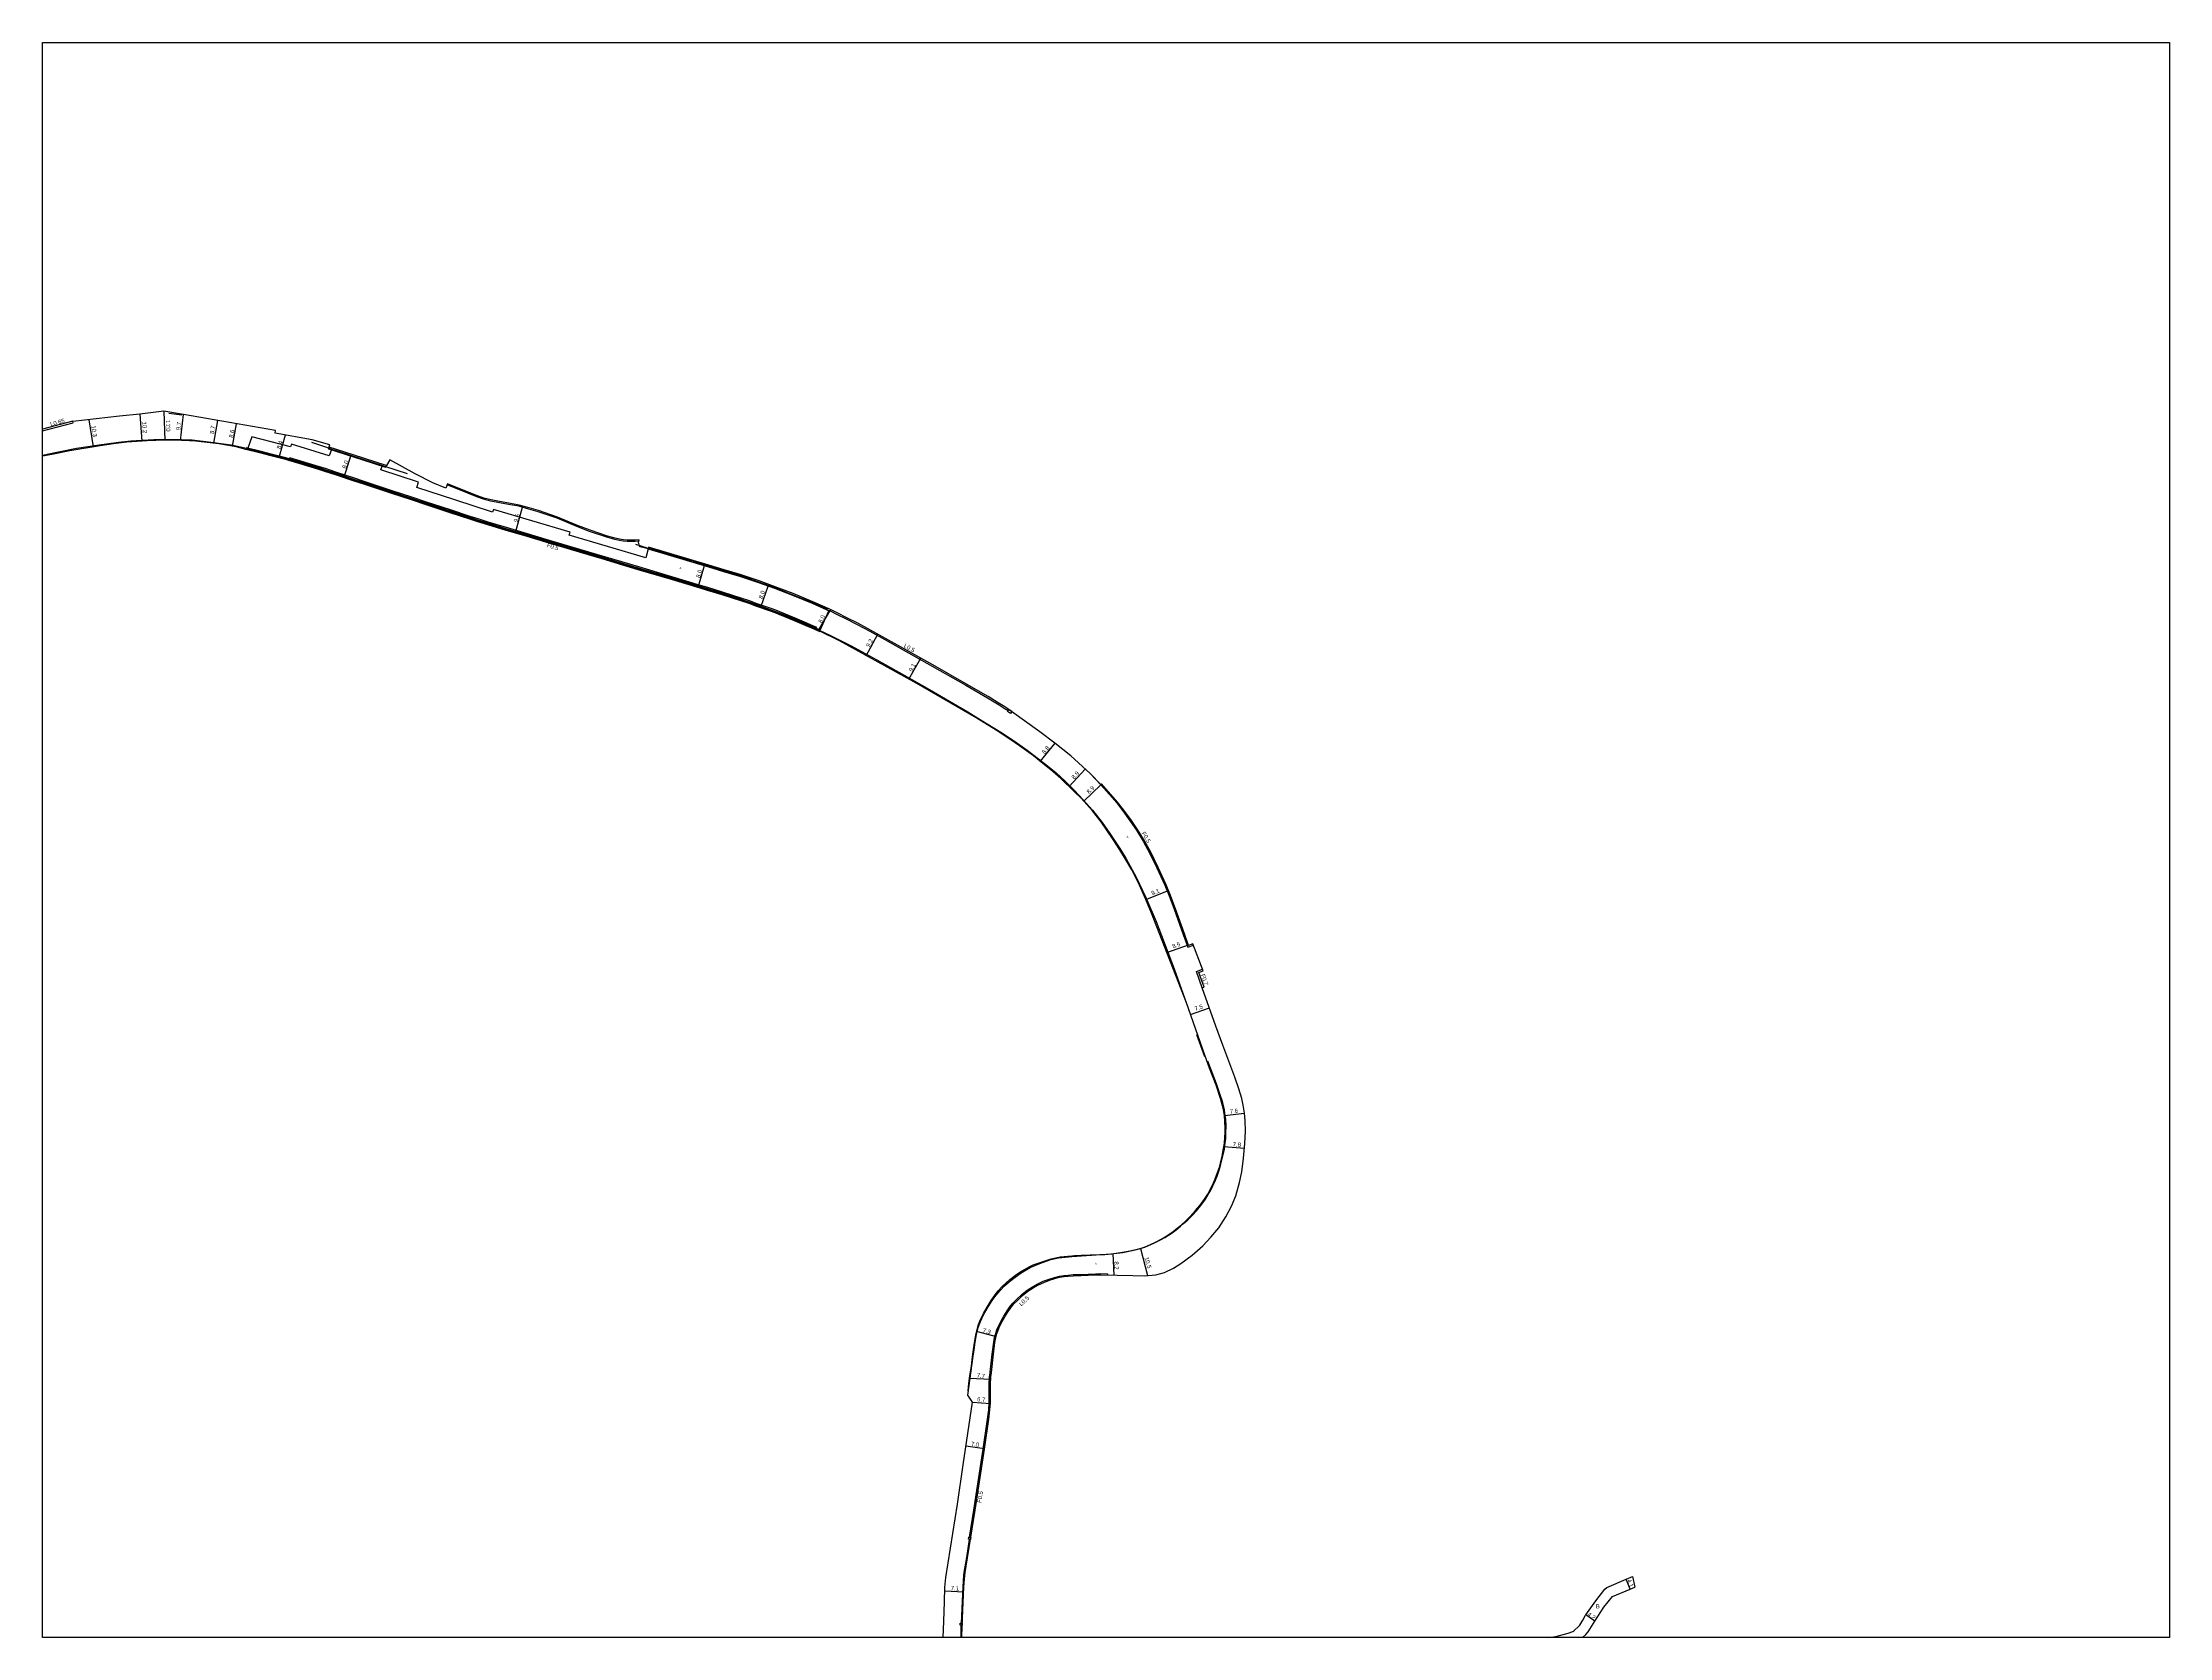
# Model space of a CAD drawing. Header units: metres. Extents: x -24000 to -21600, y -108000 to -105000.
# Drawn here: x -22400 to -21600, y -106800 to -106200 of the extents above; entities that cross this region are included whole.
import ezdxf

# ---------------------------------------------------------------- set-up
doc = ezdxf.new("R2010")
doc.units = ezdxf.units.M
doc.header["$LTSCALE"] = 2.5
for name, color, linetype in [('側溝・桝', 7, 'Continuous'), ('図郭', 7, 'Continuous'), ('幅員', 7, 'Continuous'), ('歩道・分離帯・安全施設', 7, 'Continuous'), ('舗装', 7, 'Continuous'), ('道路', 7, 'Continuous')]:
    doc.layers.add(name, color=color, linetype=linetype)
doc.styles.get("Standard").update_dxf_attribs({"font": ''})
doc.styles.add('YOKO_DECO', font='')
doc.styles.get('Standard').set_extended_font_data('@MS PGothic')
doc.styles.get('YOKO_DECO').set_extended_font_data('MS PGothic')

msp = doc.modelspace()

# ---------------------------------------------------------------- linework, layer by layer
at = {"layer": '側溝・桝'}
for points in [[(-22400, -106346.09), (-22388.51, -106343.03), (-22388.56, -106342.6)], [(-22109, -106420.44), (-22108.82, -106420.03), (-22110.33, -106419.37), (-22112.56, -106418.4), (-22116.89, -106416.51), (-22119.07, -106415.65), (-22124.24, -106413.58), (-22125.98, -106412.96), (-22131.16, -106411.1), (-22134.04, -106410.06), (-22140.36, -106408), (-22144.24, -106406.73), (-22149.76, -106405.06), (-22152.51, -106404.23), (-22163.34, -106400.99), (-22175.77, -106397.28), (-22179.94, -106396.04), (-22192.4, -106392.34), (-22202.51, -106389.34), (-22210.51, -106386.94), (-22217.61, -106384.83), (-22225.48, -106382.49), (-22232.33, -106380.39), (-22236.11, -106379.24), (-22239.11, -106378.26), (-22246.53, -106375.84), (-22255.53, -106372.88), (-22260.66, -106371.19), (-22268.84, -106368.48), (-22278.99, -106365.14), (-22282.61, -106363.94), (-22289.32, -106361.72), (-22293.61, -106360.3), (-22295.87, -106359.62), (-22302.89, -106357.5), (-22307.04, -106356.24), (-22307.17, -106356.67)], [(-22175.72, -106387.54), (-22177.07, -106387.69), (-22178.71, -106387.72), (-22180.14, -106387.66), (-22181.56, -106387.54), (-22183.04, -106387.32), (-22184.75, -106386.96), (-22187.7, -106386.11), (-22194.23, -106383.93), (-22198.99, -106382.08), (-22206.46, -106378.94), (-22213.62, -106376.54), (-22217.09, -106375.49), (-22220.82, -106374.46), (-22224.72, -106373.79), (-22228.18, -106373.19), (-22231.33, -106372.55), (-22234.15, -106371.83), (-22236.62, -106370.93), (-22240.08, -106369.58), (-22247.81, -106366.43)], [(-22103.77, -106413.79), (-22101.14, -106415.18), (-22097.76, -106416.83), (-22093.62, -106418.94), (-22088.83, -106421.49), (-22083.17, -106424.62), (-22065.37, -106434.57), (-22052.69, -106441.79), (-22044.58, -106446.5), (-22040.19, -106449.15), (-22038.29, -106450.37), (-22036.85, -106451.3)], [(-22001.99, -106479.23), (-21997.7, -106484.04), (-21996.07, -106485.92), (-21993.68, -106489.03), (-21990.89, -106492.9), (-21988.56, -106496.3), (-21986, -106500.49), (-21983.5, -106505.09), (-21980.82, -106510.53), (-21977.85, -106517.05), (-21976.23, -106521.02), (-21974.32, -106526.05), (-21970.97, -106535.51), (-21969.25, -106540.32), (-21967.12, -106539.51)], [(-21963.77, -106555.64), (-21965.98, -106549.43), (-21963.69, -106548.56)], [(-22043.61, -106700.45), (-22043.59, -106700.22), (-22042.8, -106693.42), (-22042.24, -106688.97), (-22041.88, -106687.14), (-22041.48, -106685.61), (-22041, -106684.27), (-22040.3, -106682.61), (-22039.44, -106680.94), (-22038.43, -106679.08), (-22037.14, -106677.09), (-22036.14, -106675.68), (-22034.99, -106674.24), (-22033.51, -106672.71), (-22031.68, -106670.97), (-22029.67, -106669.36), (-22027.69, -106668.07), (-22025.63, -106666.92), (-22023.61, -106666), (-22021.42, -106665.15), (-22019.43, -106664.53), (-22017.54, -106664.06), (-22015.83, -106663.77), (-22014.22, -106663.65), (-22012.39, -106663.5), (-22009.48, -106663.42), (-22003.89, -106663.16), (-22002, -106663.12), (-21999.45, -106663.18), (-21999.46, -106663.65)], [(-22051.3, -106762.3), (-22049.69, -106752.07), (-22048.29, -106743.07), (-22046.22, -106729.11), (-22044.54, -106717.86), (-22044.13, -106714.31), (-22043.95, -106711.65), (-22043.96, -106709.1), (-22043.9, -106704.83), (-22043.76, -106701.97), (-22043.61, -106700.45), (-22043.14, -106700.51)], [(-22051.43, -106763.12), (-22052.51, -106769.97), (-22053.45, -106775.5), (-22053.63, -106776.7), (-22053.9, -106780.89), (-22054.52, -106794.57)], [(-22054.55, -106795.38), (-22054.57, -106795.73), (-22054.66, -106800)]]:
    msp.add_lwpolyline(points, dxfattribs=at)
for points in [[(-22036.58, -106450.87), (-22035.42, -106451.61), (-22035.93, -106452.41), (-22037.09, -106451.67)], [(-22050.96, -106763.19), (-22051.76, -106763.06), (-22051.64, -106762.25), (-22050.83, -106762.37)], [(-22054.08, -106795.4), (-22054.89, -106795.37), (-22054.86, -106794.56), (-22054.04, -106794.59)]]:
    msp.add_lwpolyline(points, close=True, dxfattribs=at)
at = {"layer": '図郭'}
msp.add_lwpolyline([(-22400, -106200), (-21600, -106200), (-21600, -106800), (-22400, -106800)], close=True, dxfattribs=at)
at = {"layer": '幅員'}
for points in [[(-22382.59, -106341.93), (-22380.94, -106352.14)], [(-22363.36, -106339.81), (-22362.65, -106349.95)], [(-22354.32, -106338.65), (-22354.05, -106349.65)], [(-22348.16, -106349.66), (-22346.98, -106339.99)], [(-22335.57, -106350.74), (-22334.09, -106342.18)], [(-22328.52, -106351.84), (-22327.06, -106343.4)], [(-22310.9, -106355.66), (-22308.62, -106347.63)], [(-22286.48, -106363.13), (-22284.02, -106355.52)], [(-22222.03, -106383.98), (-22219.49, -106374.83)], [(-22153.26, -106404.47), (-22150.96, -106396.76)], [(-22129.75, -106412.08), (-22127.04, -106404.46)], [(-22107.47, -106421.1), (-22104.22, -106413.75)], [(-22090.22, -106430.67), (-22085.76, -106422.61)], [(-22074.11, -106439.53), (-22069.67, -106431.59)], [(-22024.7, -106470.41), (-22019.11, -106463.59)], [(-22013.85, -106479.87), (-22007.87, -106473.32)], [(-22008.37, -106485.39), (-22001.99, -106479.23)], [(-21984.99, -106522.38), (-21976.55, -106518.94)], [(-21977.07, -106542.36), (-21969.03, -106539.48)], [(-21968.18, -106565.66), (-21961.09, -106563.13)], [(-21955.49, -106603.65), (-21947.9, -106602.71)], [(-21955.7, -106615.34), (-21947.94, -106615.96)], [(-21997.49, -106655.56), (-21997.1, -106663.71)], [(-21987.01, -106653.64), (-21984.33, -106663.83)], [(-22048.39, -106684.91), (-22041.29, -106686.75)], [(-22051.28, -106702.43), (-22043.33, -106702.83)], [(-22050.2, -106711.53), (-22043.49, -106712)], [(-22052.67, -106727.91), (-22045.72, -106728.94)], [(-22060.62, -106782.51), (-22053.51, -106782.84)], [(-21802.84, -106781.87), (-21804.37, -106778.07)], [(-21816.08, -106793.85), (-21819.56, -106791.49)]]:
    msp.add_lwpolyline(points, dxfattribs=at)
at = {"layer": '歩道・分離帯・安全施設'}
for points in [[(-22347.64, -106340.16), (-22352.46, -106339.59)], [(-22400, -106355.2), (-22394.58, -106354.06), (-22387.21, -106352.65), (-22378.72, -106351.36), (-22371.42, -106350.37), (-22366.73, -106349.87), (-22362.49, -106349.57), (-22358.08, -106349.34), (-22353.93, -106349.24), (-22347.69, -106349.29), (-22343.71, -106349.52), (-22336.53, -106350.28), (-22329.04, -106351.4), (-22323.81, -106352.5)], [(-22292.71, -106352.48), (-22298.74, -106350.51)], [(-22323.72, -106352.59), (-22315.56, -106354.68), (-22301.93, -106358.35), (-22291.14, -106361.75), (-22273.68, -106367.51), (-22261.1, -106371.65), (-22247.67, -106376.06), (-22228.77, -106382.12), (-22213.18, -106386.75), (-22200.47, -106390.53), (-22182.17, -106396), (-22169.3, -106399.83), (-22162.69, -106401.8), (-22135.59, -106410.23)], [(-22158.22, -106403.26), (-22171.24, -106399.39), (-22184.65, -106395.4), (-22198.11, -106391.43), (-22211.46, -106387.43), (-22221.11, -106384.55), (-22230.69, -106381.69), (-22244.07, -106377.43), (-22255.37, -106373.65), (-22268.77, -106369.26), (-22287.65, -106363.09), (-22299.07, -106359.29), (-22304.92, -106357.63), (-22323.45, -106352.82)], [(-22262.77, -106362.22), (-22271.22, -106359.52)], [(-22172.43, -106390.19), (-22176.9, -106388.79)], [(-22155.52, -106395.13), (-22172.01, -106390.29)], [(-22132.92, -106402.1), (-22137.75, -106400.56), (-22143.82, -106398.68), (-22149.49, -106396.92), (-22155.22, -106395.21)], [(-22157.72, -106403.54), (-22146.62, -106406.85), (-22135.75, -106410.38)], [(-22104.73, -106413.26), (-22110.45, -106410.77), (-22117.86, -106407.71), (-22124.57, -106405.14), (-22130.6, -106402.98), (-22132.76, -106402.22)], [(-22135.3, -106410.24), (-22127.19, -106413.12), (-22116.07, -106417.53), (-22108.18, -106420.95)], [(-22134.97, -106410.49), (-22125.54, -106413.89), (-22114.48, -106418.34), (-22108.52, -106420.94)], [(-22107.94, -106421.06), (-22103.58, -106423.04), (-22095.87, -106427), (-22086.22, -106432.18), (-22075.86, -106438.02), (-22066.43, -106443.37), (-22058.81, -106447.74), (-22051.96, -106451.78), (-22045.27, -106455.88), (-22038.98, -106459.8), (-22034.38, -106462.86), (-22029.65, -106466.21), (-22025.33, -106469.51), (-22022.02, -106472.08), (-22018.78, -106474.79), (-22015.52, -106477.76), (-22011.79, -106481.44), (-22008.57, -106484.85), (-22005.12, -106488.81), (-22001.5, -106493.36), (-21998.54, -106497.52), (-21994.56, -106503.61), (-21992.43, -106507.11), (-21988.64, -106514.03), (-21985.05, -106521.65), (-21981.09, -106530.68), (-21979.08, -106535.91), (-21974.35, -106548.48), (-21969.68, -106561.5)], [(-22001.97, -106479.13), (-22005.98, -106474.94)], [(-21966, -106573.19), (-21962.92, -106581.46)], [(-22051.88, -106707.19), (-22051.53, -106704.52), (-22051.28, -106702.43), (-22050.93, -106700.04), (-22050.63, -106697.9), (-22050.32, -106695.56), (-22049.91, -106692.41), (-22049.83, -106691.69), (-22049.38, -106688.41), (-22048.97, -106686.11), (-22048.29, -106683.61), (-22047.96, -106682.32), (-22047.46, -106681.05), (-22046.07, -106678.1), (-22044.66, -106675.7), (-22043.18, -106673.29), (-22041.72, -106671.1), (-22040.55, -106669.64), (-22039.03, -106667.99), (-22036.14, -106665.37), (-22033.57, -106663.35), (-22031.74, -106662.15), (-22028.68, -106660.4), (-22027.39, -106659.84), (-22023.27, -106658.38), (-22020.67, -106657.55), (-22017.25, -106656.85), (-22012.91, -106656.39), (-22011.9, -106656.31), (-22009.31, -106656.12), (-22005.95, -106656.01), (-22002.26, -106655.98), (-22000.47, -106655.91), (-21997.81, -106655.65), (-21993.85, -106655.05), (-21991.03, -106654.59), (-21988.2, -106653.93), (-21985.35, -106653.11), (-21982.02, -106651.71), (-21979.3, -106650.35), (-21977.89, -106649.59), (-21975.08, -106647.77), (-21973.62, -106646.71), (-21971.94, -106645.33), (-21970.82, -106644.32), (-21969.23, -106642.92), (-21967.68, -106641.42), (-21965.95, -106639.46), (-21964.3, -106637.46), (-21962.63, -106635.14), (-21961.53, -106633.35), (-21960.57, -106631.69), (-21959.78, -106630.09), (-21958.79, -106627.95), (-21958.18, -106626.47), (-21957.54, -106624.59), (-21956.89, -106622.42), (-21956, -106618.92), (-21955.49, -106616.27), (-21955.19, -106613.93), (-21954.98, -106612.24), (-21954.9, -106610.3), (-21954.86, -106607.43), (-21954.98, -106605.18), (-21955.3, -106602.77), (-21955.42, -106601.52), (-21956.09, -106598.9), (-21956.34, -106598.03), (-21956.91, -106596.27), (-21958.5, -106591.69), (-21961.68, -106583.24)]]:
    msp.add_lwpolyline(points, dxfattribs=at)
msp.add_lwpolyline([(-22271.59, -106359.41), (-22292.15, -106352.69)], close=True, dxfattribs=at)
at = {"layer": '道路'}
for points in [[(-22292.43, -106352.81), (-22291.94, -106351.31), (-22298.56, -106349.44), (-22312.51, -106346.93), (-22312.35, -106345.94), (-22346.98, -106339.99), (-22354.32, -106338.65), (-22363.36, -106339.81), (-22371.02, -106340.62), (-22388.56, -106342.6), (-22388.58, -106342.39), (-22400, -106345.43)], [(-22323.37, -106352.49), (-22323.52, -106353.07), (-22327.19, -106352.07), (-22333.63, -106350.96), (-22339.15, -106350.33), (-22342.45, -106350), (-22344.74, -106349.81), (-22347.69, -106349.66), (-22353.98, -106349.64), (-22360.6, -106349.81), (-22366.36, -106350.21), (-22368.32, -106350.38), (-22373.29, -106351.01), (-22378.31, -106351.71), (-22389.68, -106353.55), (-22396.47, -106354.94), (-22400, -106355.62)], [(-22107.47, -106421.1), (-22117.06, -106416.93), (-22124.4, -106414), (-22134.18, -106410.49), (-22144.38, -106407.15), (-22152.64, -106404.66), (-22166.67, -106400.46), (-22180.07, -106396.47), (-22192.53, -106392.77), (-22202.64, -106389.77), (-22210.63, -106387.37), (-22225.6, -106382.91), (-22236.25, -106379.67), (-22244.11, -106377.1), (-22251.05, -106374.83), (-22265.69, -106370), (-22282.75, -106364.37), (-22293.74, -106360.73), (-22308.43, -106356.29), (-22323.37, -106352.49)], [(-22270.99, -106359.76), (-22283.41, -106355.71), (-22292.43, -106352.81)], [(-22247.63, -106365.99), (-22248.31, -106367.65), (-22253.2, -106365.69), (-22259.85, -106362.27), (-22269.43, -106357.03), (-22270.66, -106359.17), (-22270.79, -106359.15), (-22270.99, -106359.76)], [(-22036.58, -106450.87), (-22038.01, -106449.95), (-22039.92, -106448.72), (-22044.33, -106446.06), (-22052.44, -106441.36), (-22065.12, -106434.13), (-22082.92, -106424.18), (-22088.59, -106421.05), (-22093.39, -106418.49), (-22097.53, -106416.38), (-22100.91, -106414.73), (-22103.57, -106413.32), (-22103.83, -106413.92), (-22110.53, -106410.96), (-22117.94, -106407.9), (-22124.65, -106405.32), (-22130.69, -106403.16), (-22137.84, -106400.78), (-22143.87, -106398.94), (-22149.54, -106397.18), (-22172.2, -106390.42), (-22175.25, -106389.69), (-22175.47, -106389.34), (-22175.65, -106388.9), (-22175.76, -106388.44), (-22175.8, -106387.93), (-22175.63, -106387.06), (-22177.1, -106387.22), (-22178.7, -106387.25), (-22180.11, -106387.18), (-22181.51, -106387.07), (-22182.95, -106386.85), (-22184.64, -106386.5), (-22187.56, -106385.66), (-22194.06, -106383.48), (-22198.81, -106381.64), (-22206.29, -106378.5), (-22213.48, -106376.09), (-22216.96, -106375.04), (-22220.72, -106373.99), (-22224.63, -106373.32), (-22228.09, -106372.72), (-22231.23, -106372.09), (-22234.01, -106371.38), (-22236.46, -106370.49), (-22239.9, -106369.14), (-22247.63, -106365.99)], [(-22051.99, -106708.82), (-22050.68, -106699.65), (-22049.9, -106694.18), (-22049.57, -106691.83), (-22049.15, -106688.87), (-22048.67, -106686.03), (-22048.03, -106683.44), (-22047.26, -106681.08), (-22046.04, -106678.58), (-22044.38, -106675.67), (-22042.78, -106673.19), (-22041.3, -106671.18), (-22039.85, -106669.46), (-22038.13, -106667.73), (-22036.24, -106666.04), (-22034.22, -106664.45), (-22031.96, -106662.82), (-22028.47, -106660.79), (-22024.94, -106659.29), (-22020.69, -106657.84), (-22017.81, -106657.23), (-22012.91, -106656.7), (-22005.47, -106656.15), (-21998.18, -106655.64), (-21993.72, -106655.14), (-21990.78, -106654.6), (-21988.99, -106654.16), (-21987.01, -106653.64), (-21985.22, -106653.04), (-21983.27, -106652.22), (-21981.12, -106651.19), (-21979, -106650.08), (-21977.06, -106648.91), (-21974.77, -106647.32), (-21973.19, -106646.08), (-21971.56, -106644.72), (-21969.95, -106643.25), (-21968.34, -106641.61), (-21966.28, -106639.41), (-21964.74, -106637.51), (-21963.63, -106636.03), (-21962.76, -106634.8), (-21961.76, -106633.24), (-21960.9, -106631.74), (-21960.28, -106630.53), (-21959.58, -106628.99), (-21959.14, -106628.07), (-21958.54, -106626.52), (-21957.72, -106624.05), (-21957.23, -106622.73), (-21956.75, -106620.9), (-21956.34, -106619.01), (-21956.02, -106617.42), (-21955.81, -106616.08), (-21955.49, -106614.05), (-21955.29, -106611.97), (-21955.17, -106610), (-21955.19, -106608.26), (-21955.27, -106605.88), (-21955.49, -106603.65), (-21955.83, -106601.52), (-21956.14, -106600.04), (-21956.93, -106597.2), (-21958.61, -106592.25), (-21961.06, -106585.81), (-21962.83, -106580.92), (-21969.75, -106561.2), (-21982.84, -106527.51), (-21984.99, -106522.38), (-21987.92, -106515.92), (-21990.34, -106511.27), (-21992.61, -106507.23), (-21994.74, -106503.72), (-21997.27, -106499.79), (-21999.68, -106496.28), (-22001.88, -106493.18), (-22005.11, -106489.07), (-22009.38, -106484.25), (-22011.81, -106481.82), (-22017.02, -106476.84), (-22020.01, -106474.29), (-22023.74, -106471.19), (-22027.25, -106468.34), (-22029.96, -106466.44), (-22032.5, -106464.62), (-22035.76, -106462.35), (-22041.27, -106458.68), (-22048.89, -106454.05), (-22071.11, -106441.17), (-22100.3, -106425.12), (-22107.65, -106421.5), (-22107.47, -106421.1)], [(-21967.3, -106539.06), (-21968.96, -106539.69), (-21970.52, -106535.31), (-21973.87, -106525.84), (-21975.79, -106520.82), (-21977.41, -106516.85), (-21980.37, -106510.32), (-21983.06, -106504.88), (-21985.55, -106500.29), (-21988.11, -106496.1), (-21990.44, -106492.7), (-21993.24, -106488.83), (-21995.63, -106485.72), (-21997.25, -106483.84), (-22001.66, -106478.93), (-22001.99, -106479.23), (-22006.01, -106475.02), (-22013.28, -106468.37), (-22019.2, -106463.52), (-22024.83, -106459.37), (-22035.49, -106451.71), (-22035.42, -106451.61), (-22036.58, -106450.87)], [(-22049.22, -106752.14), (-22047.82, -106743.14), (-22045.75, -106729.18), (-22044.07, -106717.92), (-22043.66, -106714.35), (-22043.47, -106711.67), (-22043.48, -106709.1), (-22043.43, -106704.85), (-22043.28, -106702.01), (-22043.12, -106700.27), (-22042.33, -106693.47), (-22041.77, -106689.05), (-22041.42, -106687.25), (-22041.03, -106685.75), (-22040.56, -106684.44), (-22039.87, -106682.81), (-22039.02, -106681.16), (-22038.03, -106679.32), (-22036.75, -106677.36), (-22035.76, -106675.96), (-22034.63, -106674.55), (-22033.18, -106673.05), (-22031.37, -106671.33), (-22029.39, -106669.75), (-22027.44, -106668.48), (-22025.41, -106667.34), (-22023.42, -106666.43), (-22021.26, -106665.6), (-22019.3, -106664.99), (-22017.45, -106664.52), (-22015.78, -106664.24), (-22014.18, -106664.13), (-22012.37, -106663.98), (-22009.46, -106663.89), (-22003.87, -106663.63), (-22002, -106663.6), (-21995.74, -106663.74), (-21989.85, -106663.78), (-21985.46, -106663.92), (-21981.28, -106663.6), (-21977.97, -106662.66), (-21974.59, -106661.06), (-21971.89, -106659.33), (-21967.55, -106656.12), (-21963.6, -106652.67), (-21960.51, -106649.39), (-21957.62, -106645.91), (-21954.96, -106641.77), (-21952.8, -106637.77), (-21951.22, -106633.83), (-21949.73, -106628.89), (-21948.91, -106624.83), (-21948.23, -106619.67), (-21947.8, -106614.21), (-21947.57, -106609.59), (-21947.7, -106605.48), (-21947.9, -106602.71), (-21948.38, -106599.77), (-21948.97, -106597.21), (-21950.08, -106593.55), (-21951.54, -106589.28), (-21956, -106577.15), (-21958.65, -106570), (-21963.77, -106555.64), (-21963.11, -106555.4), (-21965.09, -106549.84), (-21963.44, -106549.21), (-21967.3, -106539.06)], [(-22061.25, -106800), (-22061.01, -106793.91), (-22060.7, -106786.56), (-22060.6, -106781.23), (-22060.24, -106777.44), (-22055.89, -106749.88), (-22053.75, -106735.06), (-22050.2, -106711.53), (-22051.99, -106708.82)], [(-22054.19, -106800), (-22054.1, -106795.75), (-22053.42, -106780.91), (-22053.15, -106776.75), (-22052.98, -106775.57), (-22052.04, -106770.05), (-22049.22, -106752.14)], [(-21833.52, -106800), (-21830.75, -106799.62), (-21826.17, -106798.39), (-21824.42, -106797.7), (-21823.99, -106797.45), (-21822.14, -106795.81), (-21821.81, -106795.41), (-21820.68, -106793.53), (-21819.62, -106791.59), (-21819.56, -106791.49), (-21815.81, -106786.28), (-21812.43, -106781.8), (-21811.61, -106781.22), (-21804.37, -106778.07), (-21801.93, -106777.12)], [(-21820.78, -106800), (-21819.51, -106798.93), (-21818.65, -106797.93), (-21816.08, -106793.85), (-21812.78, -106788.63), (-21809.43, -106784.55), (-21802.84, -106781.87), (-21801.05, -106781.07)], [(-21801.93, -106777.12), (-21801.05, -106781.07)]]:
    msp.add_lwpolyline(points, dxfattribs=at)
for points in [[(-22173.08, -106393.82), (-22201.86, -106385.27), (-22201.57, -106384.25), (-22216, -106379.96), (-22230.33, -106375.69), (-22230.7, -106376.69), (-22244.9, -106372.04), (-22259.18, -106367.37), (-22258.59, -106365.36), (-22272.71, -106360.75), (-22272.28, -106359.34), (-22283.41, -106355.71), (-22291.35, -106353.15), (-22292.13, -106355.46), (-22306.4, -106351.1), (-22306.76, -106352.06), (-22321.33, -106348.34), (-22322.81, -106352.63), (-22308.43, -106356.29), (-22293.74, -106360.73), (-22282.75, -106364.37), (-22265.69, -106370), (-22251.05, -106374.83), (-22244.11, -106377.1), (-22236.25, -106379.67), (-22225.6, -106382.91), (-22210.63, -106387.37), (-22202.64, -106389.77), (-22192.53, -106392.77), (-22180.07, -106396.47), (-22166.67, -106400.46), (-22152.64, -106404.66), (-22144.38, -106407.15), (-22134.18, -106410.49), (-22124.4, -106414), (-22117.06, -106416.93), (-22107.98, -106420.88), (-22103.83, -106413.92), (-22110.53, -106410.96), (-22117.94, -106407.9), (-22124.65, -106405.32), (-22130.69, -106403.16), (-22137.84, -106400.78), (-22143.87, -106398.94), (-22149.54, -106397.18), (-22172.2, -106390.42)], [(-22323.49, -106352.98), (-22318.44, -106354.26), (-22314.1, -106355.36), (-22308.57, -106356.77), (-22307.48, -106357.1), (-22303.17, -106358.4), (-22296.15, -106360.52), (-22293.89, -106361.2), (-22289.62, -106362.62), (-22282.9, -106364.84), (-22279.28, -106366.04), (-22269.14, -106369.38), (-22260.96, -106372.09), (-22255.83, -106373.78), (-22246.82, -106376.74), (-22239.4, -106379.16), (-22236.4, -106380.15), (-22232.61, -106381.3), (-22225.75, -106383.39), (-22217.88, -106385.74), (-22210.78, -106387.85), (-22202.78, -106390.25), (-22196.9, -106391.99), (-22192.67, -106393.25), (-22189.6, -106394.16), (-22180.21, -106396.95), (-22176.04, -106398.19), (-22163.61, -106401.9), (-22152.78, -106405.14), (-22150.03, -106405.97), (-22144.53, -106407.63), (-22140.65, -106408.9), (-22134.34, -106410.96), (-22131.48, -106411.99), (-22126.3, -106413.85), (-22124.58, -106414.47), (-22119.42, -106416.53), (-22117.26, -106417.39), (-22112.94, -106419.27), (-22110.71, -106420.24), (-22107.67, -106421.56), (-22107.47, -106421.1), (-22110.51, -106419.78), (-22112.74, -106418.81), (-22117.06, -106416.93), (-22119.23, -106416.06), (-22124.4, -106414), (-22126.13, -106413.38), (-22131.31, -106411.52), (-22134.18, -106410.49), (-22140.5, -106408.42), (-22144.38, -106407.15), (-22149.89, -106405.49), (-22152.64, -106404.66), (-22163.46, -106401.42), (-22175.9, -106397.71), (-22180.07, -106396.47), (-22189.46, -106393.68), (-22192.53, -106392.77), (-22196.75, -106391.51), (-22202.64, -106389.77), (-22210.63, -106387.37), (-22217.73, -106385.26), (-22225.6, -106382.91), (-22232.46, -106380.82), (-22236.25, -106379.67), (-22239.25, -106378.69), (-22246.67, -106376.26), (-22255.67, -106373.3), (-22260.8, -106371.61), (-22268.98, -106368.91), (-22279.13, -106365.56), (-22282.75, -106364.37), (-22289.46, -106362.14), (-22293.74, -106360.73), (-22296, -106360.04), (-22303.02, -106357.92), (-22307.34, -106356.62), (-22308.43, -106356.29), (-22313.98, -106354.88), (-22318.32, -106353.78), (-22323.37, -106352.49)], [(-22270.79, -106359.15), (-22283.22, -106355.1), (-22292.23, -106352.19), (-22292.43, -106352.81), (-22283.41, -106355.71), (-22270.99, -106359.76)], [(-22103.57, -106413.32), (-22110.27, -106410.36), (-22117.7, -106407.29), (-22124.42, -106404.7), (-22130.47, -106402.54), (-22137.64, -106400.16), (-22143.68, -106398.31), (-22149.35, -106396.55), (-22172.02, -106389.79), (-22172.2, -106390.42), (-22149.54, -106397.18), (-22143.87, -106398.94), (-22137.84, -106400.78), (-22130.69, -106403.16), (-22124.65, -106405.32), (-22117.94, -106407.9), (-22110.53, -106410.96), (-22103.83, -106413.92)]]:
    msp.add_lwpolyline(points, close=True, dxfattribs=at)

# ---------------------------------------------------------------- texts
at = {"layer": '側溝・桝'}
for s, rotation, p in [('L0.65', 15, (-22396.88, -106344.39)), ('F0.5', 343, (-22210.42, -106389.75)), ('L0.5', 331, (-22076.22, -106427.41)), ('F0.5', 301, (-21986.72, -106497.49)), ('F0.7', 289.37275, (-21964.43, -106550.72)), ('L0.5', 44, (-22031.82, -106675.48)), ('F0.5', 81, (-22046.92, -106749.44))]:
    msp.add_text(s, height=1.6, rotation=rotation, dxfattribs=at).set_placement(p)
at = {"layer": '幅員'}
for s, rotation, p in [('10.2', 274, (-22362.57, -106342.69)), ('11.0', 271, (-22353.61, -106342.06)), ('9.7', 83, (-22348.16, -106345.91)), ('10.3', 279, (-22381.68, -106344.2)), ('8.7', 80, (-22335.57, -106347.34)), ('8.6', 80, (-22328.34, -106348.79)), ('8.4', 74, (-22310.46, -106353.05)), ('8.0', 72, (-22285.82, -106360.41)), ('9.5', 74, (-22221.33, -106380.57)), ('8.0', 73, (-22152.75, -106401.54)), ('8.0', 70, (-22129.21, -106409.43)), ('8.0', 66, (-22106.85, -106418.61)), ('9.2', 61, (-22088.99, -106427.62)), ('9.1', 61, (-22072.94, -106436.83)), ('8.8', 51, (-22023.04, -106467.81)), ('8.9', 48, (-22011.97, -106477.3)), ('8.9', 44, (-22006.38, -106482.76)), ('9.1', 22, (-21982.56, -106520.85)), ('8.5', 20, (-21974.76, -106540.83)), ('7.5', 20, (-21966.26, -106564.3)), ('7.6', 7, (-21953.32, -106602.95)), ('7.8', 355, (-21952.37, -106615.2)), ('8.2', 273, (-21996.92, -106658.59)), ('10.5', 285, (-21985.54, -106657.14)), ('7.3', 345, (-22046.51, -106685.15)), ('7.7', 353, (-22048.69, -106702.15)), ('6.7', 356, (-22048.5, -106711.16)), ('7.0', 352, (-22050.84, -106727.91)), ('7.1', 357, (-22058.42, -106782.19)), ('4.1', 291.88069, (-21804.1, -106778.45)), ('4.2', 325.8503, (-21819.09, -106791.69))]:
    msp.add_text(s, height=1.6, rotation=rotation, dxfattribs=at).set_placement(p)
at = {"layer": '舗装', "style": 'YOKO_DECO'}
for p in [(-22352.6, -106344.99, 137.43), (-22160.41, -106398.09, 139.67), (-21992.26, -106499.17, 133.09), (-22004.14, -106659.78, 131.38)]:
    msp.add_text('A', height=0.75, dxfattribs=at).set_placement(p)
at = {"layer": '舗装'}
msp.add_text('B', height=1.6, dxfattribs=at).set_placement((-21815.76, -106789.05))

doc.saveas('drawing.dxf')
